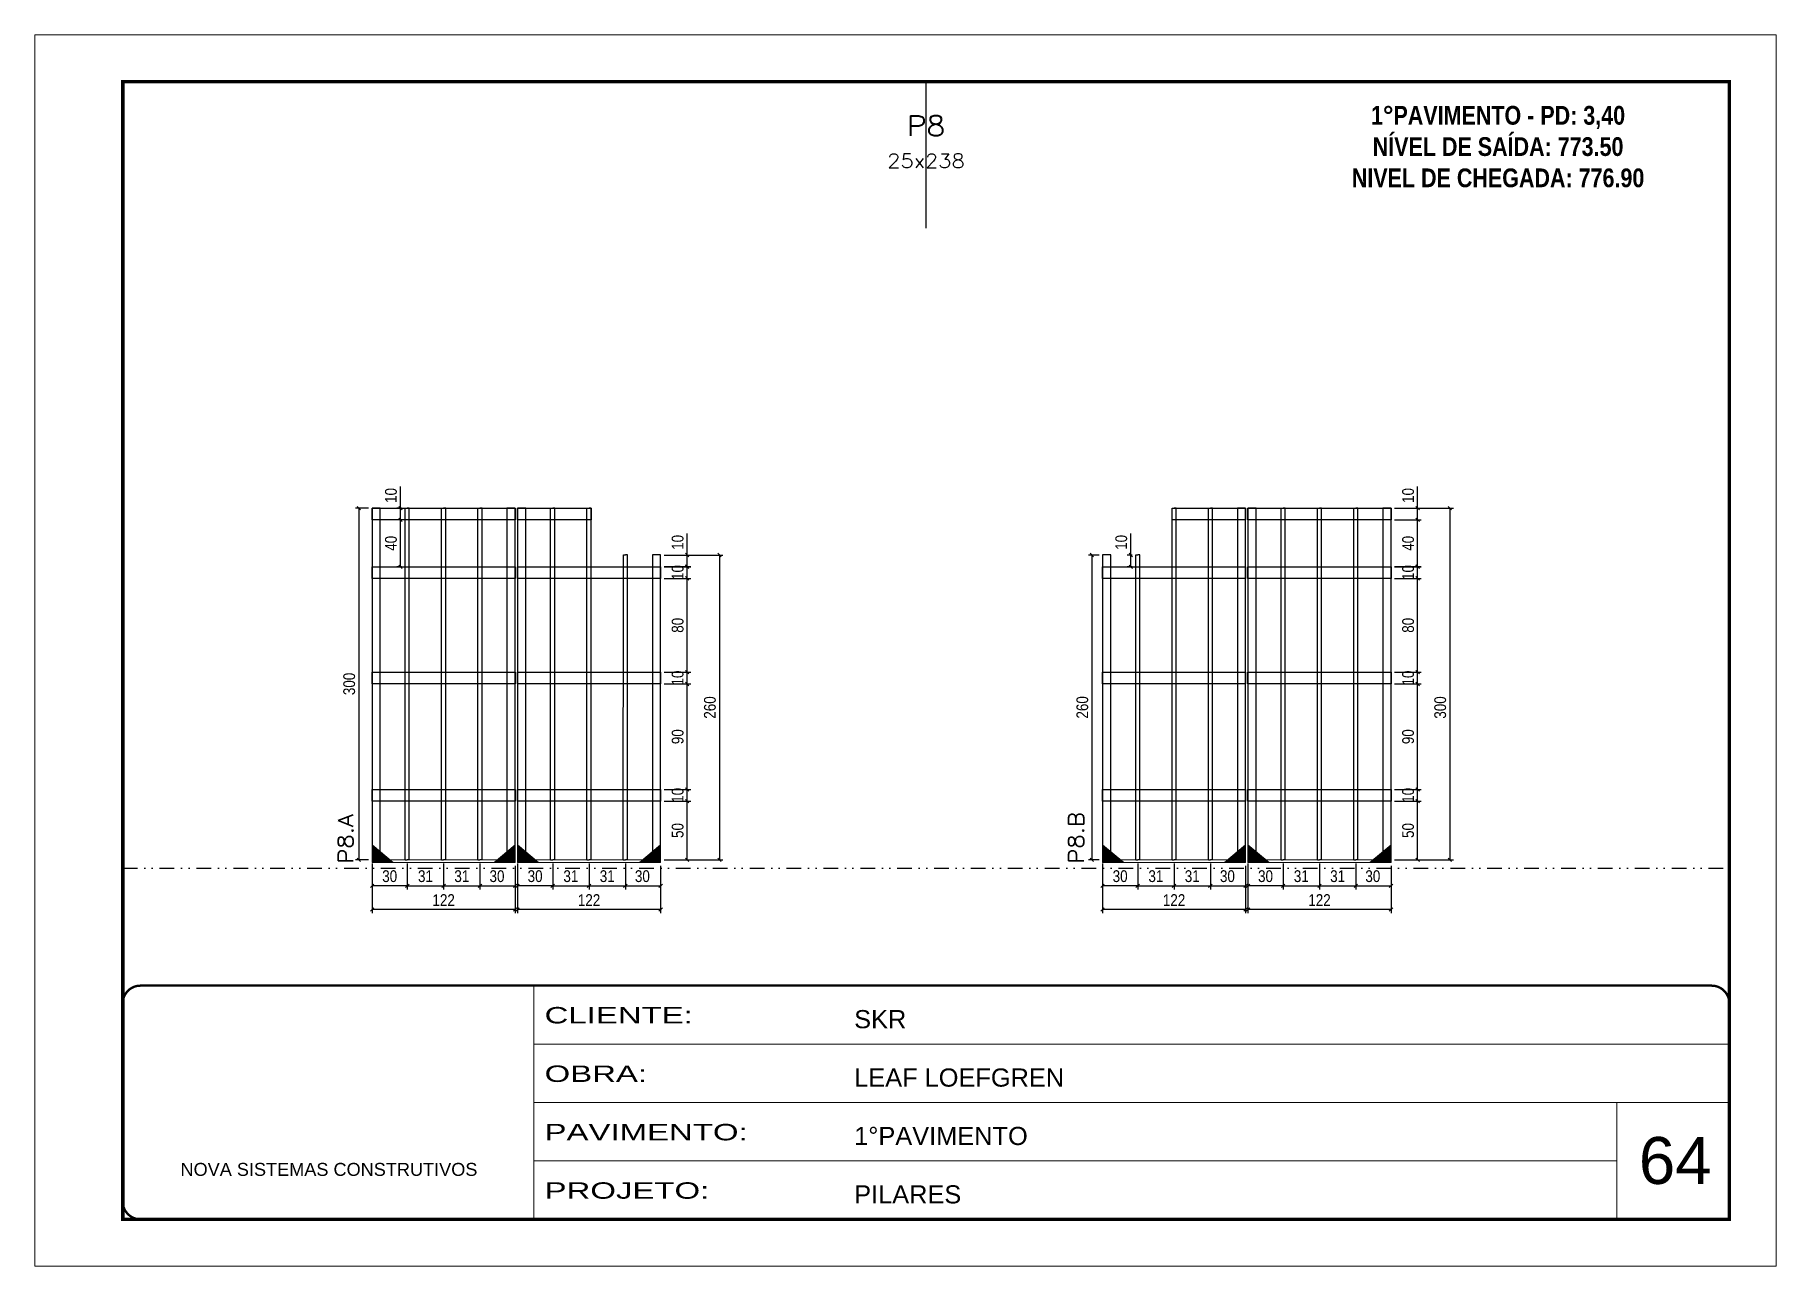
# Model space of a CAD drawing. Extents: x 14400 to 27878, y -21631 to 6985.
# Drawn here: x 19168 to 20653, y -11294 to -10244 of the extents above; entities that cross this region are included whole.
import ezdxf
from ezdxf.enums import TextEntityAlignment as Align

# ---------------------------------------------------------------- set-up
doc = ezdxf.new("R2010")
doc.units = 0
for name, pattern in [('CONTINUO', [0]), ('DASHED', [0.75, 0.5, -0.25]), ('DIVIDE2', [0.625, 0.25, -0.125, 0, -0.125, 0, -0.125]), ('HIDDEN', [0.375, 0.25, -0.125])]:
    doc.linetypes.add(name, pattern=pattern)
for name, color, linetype, lineweight in [('CARIMBO', 255, 'Continuous', 9), ('Folhas', 255, 'Continuous', 9), ('Madeira', 126, 'Continuous', 18), ('Sarr 2.2x7', 40, 'Continuous', 9), ('SARRAFO DE PRESSAO', 251, 'DASHED', 9), ('Texto Seção', 7, 'Continuous', 15)]:
    doc.layers.add(name, color=color, linetype=linetype, lineweight=lineweight)
for name, color, linetype in [('COTA', 241, 'Continuous'), ('NOMENCLATURA', 7, 'Continuous'), ('Nível', 160, 'Continuous'), ('SARR_2.2x10', 60, 'Continuous'), ('SARR_3.5x7', 81, 'Continuous'), ('SARR_7x7', 40, 'Continuous'), ('Texto de Titulo', 7, 'Continuous'), ('Texto Qtd Sarr', 242, 'Continuous')]:
    doc.layers.add(name, color=color, linetype=linetype)
doc.styles.add('ARIAL', font='arial.ttf')
doc.styles.add('COTA TECNICA', font='techl___.ttf', dxfattribs={"height": 10})
doc.styles.add('REGUA-120', font='ROMANS.shx', dxfattribs={"height": 15})
doc.styles.add('ROMANC', font='techb___.ttf', dxfattribs={"height": 2.5})
doc.styles.add('ROMANS', font='romans.shx')
doc.styles.add('Tecnologia', font='')
doc.styles.get('Tecnologia').set_extended_font_data('Forgotten Futurist')
doc.dimstyles.new('PAINEL', dxfattribs={"dimtxt": 10, "dimasz": 3, "dimexe": 3, "dimexo": 3, "dimgap": 3, "dimtad": 1, "dimdec": 1, "dimzin": 12, "dimdsep": 46, "dimtxsty": 'COTA TECNICA', "dimblk1": 'OBLIQUE', "dimblk2": 'OBLIQUE', "dimsah": 1, "dimcen": 0.9, "dimclrd": 4, "dimclre": 4, "dimclrt": 240, "dimadec": 1, "dimazin": 3, "dimtfac": 1, "dimtdec": 1, "dimtmove": 0, "dimatfit": 3, "dimfxl": 1, "dimtolj": 1, "dimtzin": 12, "dimarcsym": 0})

msp = doc.modelspace()

# ---------------------------------------------------------------- texts
at = {"layer": 'CARIMBO', "style": 'ARIAL'}
msp.add_text('64', height=40, dxfattribs=at).set_placement((20536.33, -11223.76))
at = {"layer": 'NOMENCLATURA', "color": 2, "insert": (20416.31, -10277.84), "char_height": 16, "attachment_point": 2, "style": 'ROMANC'}
msp.add_mtext_dynamic_manual_height_columns('\\P1°PAVIMENTO - PD: 3,40\\PNÍVEL DE SAÍDA: 773.50\\PNIVEL DE CHEGADA: 776.90', width=432.3511, gutter_width=1, heights=[0], dxfattribs=at)
at = {"layer": 'Texto Seção', "style": 'REGUA-120', "width": 1.1}
for s, p in [('P8.A', (19440.08, -10950.73)), ('P8.B', (20063.02, -10950.73))]:
    msp.add_text(s, height=13, rotation=90, dxfattribs=at).set_placement(p)

# ---------------------------------------------------------------- blocks, each defined once
blk = doc.blocks.new('9999999999')
at = {"color": 30, "linetype": 'CONTINUO'}
for p, q in [((98564.6, 34230.2), (98564.6, 34429.4)), ((98564.6, 34379.6), (99584, 34379.6)), ((98564.6, 34329.8), (99488, 34329.8)), ((99584, 34329.8), (99488, 34329.8)), ((99488, 34329.8), (99488, 34230.2)), ((98564.6, 34280), (99488, 34280))]:
    blk.add_line(p, q, dxfattribs=at)
at = {"color": 30, "linetype": 'CONTINUO', "const_width": 2}
blk.add_lwpolyline([(99584, 34230.2), (99584, 34414.4, 0.414214), (99569, 34429.4), (98229, 34429.4, 0.414214), (98214, 34414.4), (98214, 34245.2, 0.414214), (98229, 34230.2), (99584, 34230.2)], format="xyb", dxfattribs=at)
at = {"layer": 'Folhas'}
blk.add_lwpolyline([(98139, 34190.2), (99624, 34190.2), (99624, 35240.2), (98139, 35240.2)], close=True, dxfattribs=at)
at = {"layer": 'Folhas', "color": 30, "const_width": 3}
blk.add_lwpolyline([(98214, 34230.2), (99584, 34230.2), (99584, 35200.2), (98214, 35200.2)], close=True, dxfattribs=at)
at = {"color": 7, "linetype": 'Continuous', "ltscale": 5, "style": 'ARIAL'}
for s, height, p in [('SKR', 15.48, (98837.7, 34393.1)), ('LEAF LOEFGREN', 15.483, (98837.7, 34343.3)), ('1°PAVIMENTO', 15.483, (98837.7, 34293.5)), ('NOVA SISTEMAS CONSTRUTIVOS', 11.059, (98263.2, 34267.2)), ('PILARES', 15.48, (98837.7, 34243.7))]:
    blk.add_text(s, height=height, dxfattribs=at).set_placement(p)
at = {"layer": 'Folhas', "color": 7, "style": 'Tecnologia', "width": 1.5}
for s, p in [('CLIENTE:', (98573.7, 34397.2)), ('OBRA:', (98573.7, 34347.3)), ('PAVIMENTO:', (98573.7, 34297.5)), ('PROJETO:', (98573.7, 34247.7))]:
    blk.add_text(s, height=14, dxfattribs=at).set_placement(p)
blk = doc.blocks.new('_Oblique')
at = {"color": 0, "linetype": 'ByBlock', "lineweight": -2}
blk.add_line((-0.5, -0.5), (0.5, 0.5), dxfattribs=at)
blk = doc.blocks.new('*D4916')
at = {"layer": 'COTA', "color": 4, "lineweight": -2, "transparency": 16777216}
for p, q in [((19580.1, -10965.6), (19580.1, -10992.8)), ((19702.1, -10965.6), (19702.1, -10992.8)), ((19702.1, -10989.8), (19580.1, -10989.8))]:
    blk.add_line(p, q, dxfattribs=at)
at = {"layer": 'Defpoints', "color": 0, "transparency": 16777216}
for p in [(19580.1, -10962.6), (19702.1, -10962.6), (19580.1, -10989.8)]:
    blk.add_point(p, dxfattribs=at)
at = {"layer": 'COTA', "color": 4, "lineweight": -2, "transparency": 16777216, "xscale": 3, "yscale": 3, "zscale": 3, "rotation": 180}
blk.add_blockref('_Oblique', (19580.1, -10989.8), dxfattribs=at)
at = {"layer": 'COTA', "color": 4, "lineweight": -2, "transparency": 16777216, "xscale": 3, "yscale": 3, "zscale": 3}
blk.add_blockref('_Oblique', (19702.1, -10989.8), dxfattribs=at)
at = {"layer": 'COTA', "color": 240, "transparency": 16777216, "insert": (19641.1, -10981.7), "char_height": 10, "attachment_point": 5, "style": 'COTA TECNICA'}
blk.add_mtext('\\A1;122', dxfattribs=at)
blk = doc.blocks.new('*D4917')
at = {"layer": 'COTA', "color": 4, "lineweight": -2, "transparency": 16777216}
for p, q in [((19580.1, -10950.4), (19580.1, -10972.6)), ((19610.1, -10950.4), (19610.1, -10972.6)), ((19610.1, -10969.6), (19580.1, -10969.6))]:
    blk.add_line(p, q, dxfattribs=at)
at = {"layer": 'Defpoints', "color": 0, "transparency": 16777216}
for p in [(19580.1, -10947.4), (19610.1, -10947.4), (19580.1, -10969.6)]:
    blk.add_point(p, dxfattribs=at)
at = {"layer": 'COTA', "color": 4, "lineweight": -2, "transparency": 16777216, "xscale": 3, "yscale": 3, "zscale": 3, "rotation": 180}
blk.add_blockref('_Oblique', (19580.1, -10969.6), dxfattribs=at)
at = {"layer": 'COTA', "color": 4, "lineweight": -2, "transparency": 16777216, "xscale": 3, "yscale": 3, "zscale": 3}
blk.add_blockref('_Oblique', (19610.1, -10969.6), dxfattribs=at)
at = {"layer": 'COTA', "color": 240, "transparency": 16777216, "insert": (19595.1, -10961.4), "char_height": 10, "attachment_point": 5, "style": 'COTA TECNICA'}
blk.add_mtext('\\A1;30', dxfattribs=at)
blk = doc.blocks.new('*D4918')
at = {"layer": 'COTA', "color": 4, "lineweight": -2, "transparency": 16777216}
for p, q in [((19672.1, -10950.4), (19672.1, -10972.6)), ((19702.1, -10952.6), (19702.1, -10972.6)), ((19672.1, -10969.6), (19702.1, -10969.6))]:
    blk.add_line(p, q, dxfattribs=at)
at = {"layer": 'Defpoints', "color": 0, "transparency": 16777216}
for p in [(19672.1, -10947.4), (19702.1, -10949.6), (19702.1, -10969.6)]:
    blk.add_point(p, dxfattribs=at)
at = {"layer": 'COTA', "color": 4, "lineweight": -2, "transparency": 16777216, "xscale": 3, "yscale": 3, "zscale": 3, "rotation": 180}
blk.add_blockref('_Oblique', (19672.1, -10969.6), dxfattribs=at)
at = {"layer": 'COTA', "color": 4, "lineweight": -2, "transparency": 16777216, "xscale": 3, "yscale": 3, "zscale": 3}
blk.add_blockref('_Oblique', (19702.1, -10969.6), dxfattribs=at)
at = {"layer": 'COTA', "color": 240, "transparency": 16777216, "insert": (19686.6, -10961.4), "char_height": 10, "attachment_point": 5, "style": 'COTA TECNICA'}
blk.add_mtext('\\A1;30', dxfattribs=at)
blk = doc.blocks.new('*D4919')
at = {"layer": 'COTA', "color": 4, "lineweight": -2, "transparency": 16777216}
for p, q in [((19610.1, -10950.4), (19610.1, -10972.6)), ((19641.1, -10950.4), (19641.1, -10972.6)), ((19610.1, -10969.6), (19641.1, -10969.6))]:
    blk.add_line(p, q, dxfattribs=at)
at = {"layer": 'Defpoints', "color": 0, "transparency": 16777216}
for p in [(19610.1, -10947.4), (19641.1, -10947.4), (19641.1, -10969.6)]:
    blk.add_point(p, dxfattribs=at)
at = {"layer": 'COTA', "color": 4, "lineweight": -2, "transparency": 16777216, "xscale": 3, "yscale": 3, "zscale": 3, "rotation": 180}
blk.add_blockref('_Oblique', (19610.1, -10969.6), dxfattribs=at)
at = {"layer": 'COTA', "color": 4, "lineweight": -2, "transparency": 16777216, "xscale": 3, "yscale": 3, "zscale": 3}
blk.add_blockref('_Oblique', (19641.1, -10969.6), dxfattribs=at)
at = {"layer": 'COTA', "color": 240, "transparency": 16777216, "insert": (19625.6, -10961.4), "char_height": 10, "attachment_point": 5, "style": 'COTA TECNICA'}
blk.add_mtext('\\A1;31', dxfattribs=at)
blk = doc.blocks.new('*D4920')
at = {"layer": 'COTA', "color": 4, "lineweight": -2, "transparency": 16777216}
for p, q in [((19705.1, -10897.4), (19727.8, -10897.4)), ((19724.8, -10947.4), (19724.8, -10897.4)), ((19705.1, -10947.4), (19727.8, -10947.4))]:
    blk.add_line(p, q, dxfattribs=at)
at = {"layer": 'Defpoints', "color": 0, "transparency": 16777216}
for p in [(19702.1, -10897.4), (19724.8, -10897.4), (19702.1, -10947.4)]:
    blk.add_point(p, dxfattribs=at)
at = {"layer": 'COTA', "color": 4, "lineweight": -2, "transparency": 16777216, "xscale": 3, "yscale": 3, "zscale": 3}
for p, rotation in [((19724.8, -10897.4), 90), ((19724.8, -10947.4), 270)]:
    blk.add_blockref('_Oblique', p, dxfattribs=dict(at, rotation=rotation))
at = {"layer": 'COTA', "color": 240, "transparency": 16777216, "insert": (19716.7, -10922.4), "char_height": 10, "attachment_point": 5, "rotation": 90, "style": 'COTA TECNICA'}
blk.add_mtext('\\A1;50', dxfattribs=at)
blk = doc.blocks.new('*D4921')
at = {"layer": 'COTA', "color": 4, "lineweight": -2, "transparency": 16777216}
for p, q in [((19641.1, -10950.4), (19641.1, -10972.6)), ((19672.1, -10950.4), (19672.1, -10972.6)), ((19641.1, -10969.6), (19672.1, -10969.6))]:
    blk.add_line(p, q, dxfattribs=at)
at = {"layer": 'Defpoints', "color": 0, "transparency": 16777216}
for p in [(19641.1, -10947.4), (19672.1, -10947.4), (19672.1, -10969.6)]:
    blk.add_point(p, dxfattribs=at)
at = {"layer": 'COTA', "color": 4, "lineweight": -2, "transparency": 16777216, "xscale": 3, "yscale": 3, "zscale": 3, "rotation": 180}
blk.add_blockref('_Oblique', (19641.1, -10969.6), dxfattribs=at)
at = {"layer": 'COTA', "color": 4, "lineweight": -2, "transparency": 16777216, "xscale": 3, "yscale": 3, "zscale": 3}
blk.add_blockref('_Oblique', (19672.1, -10969.6), dxfattribs=at)
at = {"layer": 'COTA', "color": 240, "transparency": 16777216, "insert": (19656.6, -10961.4), "char_height": 10, "attachment_point": 5, "style": 'COTA TECNICA'}
blk.add_mtext('\\A1;31', dxfattribs=at)
blk = doc.blocks.new('*D4922')
at = {"layer": 'COTA', "color": 4, "lineweight": -2, "transparency": 16777216}
for p, q in [((19705.1, -10887.4), (19727.8, -10887.4)), ((19705.1, -10897.4), (19727.8, -10897.4)), ((19724.8, -10897.4), (19724.8, -10887.4))]:
    blk.add_line(p, q, dxfattribs=at)
at = {"layer": 'Defpoints', "color": 0, "transparency": 16777216}
for p in [(19702.1, -10887.4), (19702.1, -10897.4), (19724.8, -10887.4)]:
    blk.add_point(p, dxfattribs=at)
at = {"layer": 'COTA', "color": 4, "lineweight": -2, "transparency": 16777216, "xscale": 3, "yscale": 3, "zscale": 3}
for p, rotation in [((19724.8, -10887.4), 90), ((19724.8, -10897.4), 270)]:
    blk.add_blockref('_Oblique', p, dxfattribs=dict(at, rotation=rotation))
at = {"layer": 'COTA', "color": 240, "transparency": 16777216, "insert": (19716.7, -10892.4), "char_height": 10, "attachment_point": 5, "rotation": 90, "style": 'COTA TECNICA'}
blk.add_mtext('\\A1;10', dxfattribs=at)
blk = doc.blocks.new('*D4923')
at = {"layer": 'COTA', "color": 4, "lineweight": -2, "transparency": 16777216}
for p, q in [((19705.1, -10797.4), (19727.8, -10797.4)), ((19724.8, -10887.4), (19724.8, -10797.4)), ((19705.1, -10887.4), (19727.8, -10887.4))]:
    blk.add_line(p, q, dxfattribs=at)
at = {"layer": 'Defpoints', "color": 0, "transparency": 16777216}
for p in [(19702.1, -10797.4), (19724.8, -10797.4), (19702.1, -10887.4)]:
    blk.add_point(p, dxfattribs=at)
at = {"layer": 'COTA', "color": 4, "lineweight": -2, "transparency": 16777216, "xscale": 3, "yscale": 3, "zscale": 3}
for p, rotation in [((19724.8, -10797.4), 90), ((19724.8, -10887.4), 270)]:
    blk.add_blockref('_Oblique', p, dxfattribs=dict(at, rotation=rotation))
at = {"layer": 'COTA', "color": 240, "transparency": 16777216, "insert": (19716.7, -10842.4), "char_height": 10, "attachment_point": 5, "rotation": 90, "style": 'COTA TECNICA'}
blk.add_mtext('\\A1;90', dxfattribs=at)
blk = doc.blocks.new('*D4924')
at = {"layer": 'COTA', "color": 4, "lineweight": -2, "transparency": 16777216}
for p, q in [((19705.1, -10787.4), (19727.8, -10787.4)), ((19724.8, -10797.4), (19724.8, -10787.4)), ((19705.1, -10797.4), (19727.8, -10797.4))]:
    blk.add_line(p, q, dxfattribs=at)
at = {"layer": 'Defpoints', "color": 0, "transparency": 16777216}
for p in [(19702.1, -10787.4), (19724.8, -10787.4), (19702.1, -10797.4)]:
    blk.add_point(p, dxfattribs=at)
at = {"layer": 'COTA', "color": 4, "lineweight": -2, "transparency": 16777216, "xscale": 3, "yscale": 3, "zscale": 3}
for p, rotation in [((19724.8, -10787.4), 90), ((19724.8, -10797.4), 270)]:
    blk.add_blockref('_Oblique', p, dxfattribs=dict(at, rotation=rotation))
at = {"layer": 'COTA', "color": 240, "transparency": 16777216, "insert": (19716.7, -10792.4), "char_height": 10, "attachment_point": 5, "rotation": 90, "style": 'COTA TECNICA'}
blk.add_mtext('\\A1;10', dxfattribs=at)
blk = doc.blocks.new('*D4925')
at = {"layer": 'COTA', "color": 4, "lineweight": -2, "transparency": 16777216}
for p, q in [((19705.1, -10707.4), (19727.8, -10707.4)), ((19724.8, -10787.4), (19724.8, -10707.4)), ((19705.1, -10787.4), (19727.8, -10787.4))]:
    blk.add_line(p, q, dxfattribs=at)
at = {"layer": 'Defpoints', "color": 0, "transparency": 16777216}
for p in [(19702.1, -10707.4), (19724.8, -10707.4), (19702.1, -10787.4)]:
    blk.add_point(p, dxfattribs=at)
at = {"layer": 'COTA', "color": 4, "lineweight": -2, "transparency": 16777216, "xscale": 3, "yscale": 3, "zscale": 3}
for p, rotation in [((19724.8, -10707.4), 90), ((19724.8, -10787.4), 270)]:
    blk.add_blockref('_Oblique', p, dxfattribs=dict(at, rotation=rotation))
at = {"layer": 'COTA', "color": 240, "transparency": 16777216, "insert": (19716.7, -10747.4), "char_height": 10, "attachment_point": 5, "rotation": 90, "style": 'COTA TECNICA'}
blk.add_mtext('\\A1;80', dxfattribs=at)
blk = doc.blocks.new('*D4926')
at = {"layer": 'COTA', "color": 4, "lineweight": -2, "transparency": 16777216}
for p, q in [((19705.1, -10697.4), (19727.8, -10697.4)), ((19724.8, -10707.4), (19724.8, -10697.4)), ((19705.1, -10707.4), (19727.8, -10707.4))]:
    blk.add_line(p, q, dxfattribs=at)
at = {"layer": 'Defpoints', "color": 0, "transparency": 16777216}
for p in [(19702.1, -10697.4), (19724.8, -10697.4), (19702.1, -10707.4)]:
    blk.add_point(p, dxfattribs=at)
at = {"layer": 'COTA', "color": 4, "lineweight": -2, "transparency": 16777216, "xscale": 3, "yscale": 3, "zscale": 3}
for p, rotation in [((19724.8, -10697.4), 90), ((19724.8, -10707.4), 270)]:
    blk.add_blockref('_Oblique', p, dxfattribs=dict(at, rotation=rotation))
at = {"layer": 'COTA', "color": 240, "transparency": 16777216, "insert": (19716.7, -10702.4), "char_height": 10, "attachment_point": 5, "rotation": 90, "style": 'COTA TECNICA'}
blk.add_mtext('\\A1;10', dxfattribs=at)
blk = doc.blocks.new('*D4927')
at = {"layer": 'COTA', "color": 4, "lineweight": -2, "transparency": 16777216}
for p, q in [((19705.1, -10687.5), (19755.3, -10687.5)), ((19752.3, -10687.5), (19752.3, -10947.4)), ((19705.1, -10947.4), (19755.3, -10947.4))]:
    blk.add_line(p, q, dxfattribs=at)
at = {"layer": 'Defpoints', "color": 0, "transparency": 16777216}
for p in [(19702.1, -10687.5), (19702.1, -10947.4), (19752.3, -10947.4)]:
    blk.add_point(p, dxfattribs=at)
at = {"layer": 'COTA', "color": 4, "lineweight": -2, "transparency": 16777216, "xscale": 3, "yscale": 3, "zscale": 3}
for p, rotation in [((19752.3, -10687.5), 90), ((19752.3, -10947.4), 270)]:
    blk.add_blockref('_Oblique', p, dxfattribs=dict(at, rotation=rotation))
at = {"layer": 'COTA', "color": 240, "transparency": 16777216, "insert": (19744.2, -10817.5), "char_height": 10, "attachment_point": 5, "rotation": 90, "style": 'COTA TECNICA'}
blk.add_mtext('\\A1;260', dxfattribs=at)
blk = doc.blocks.new('*D4928')
at = {"layer": 'COTA', "color": 4, "lineweight": -2, "transparency": 16777216}
for p, q in [((19456.1, -10965.6), (19456.1, -10992.8)), ((19578.1, -10965.6), (19578.1, -10992.8)), ((19578.1, -10989.8), (19456.1, -10989.8))]:
    blk.add_line(p, q, dxfattribs=at)
at = {"layer": 'Defpoints', "color": 0, "transparency": 16777216}
for p in [(19456.1, -10962.6), (19578.1, -10962.6), (19456.1, -10989.8)]:
    blk.add_point(p, dxfattribs=at)
at = {"layer": 'COTA', "color": 4, "lineweight": -2, "transparency": 16777216, "xscale": 3, "yscale": 3, "zscale": 3, "rotation": 180}
blk.add_blockref('_Oblique', (19456.1, -10989.8), dxfattribs=at)
at = {"layer": 'COTA', "color": 4, "lineweight": -2, "transparency": 16777216, "xscale": 3, "yscale": 3, "zscale": 3}
blk.add_blockref('_Oblique', (19578.1, -10989.8), dxfattribs=at)
at = {"layer": 'COTA', "color": 240, "transparency": 16777216, "insert": (19517.1, -10981.7), "char_height": 10, "attachment_point": 5, "style": 'COTA TECNICA'}
blk.add_mtext('\\A1;122', dxfattribs=at)
blk = doc.blocks.new('*D4929')
at = {"layer": 'COTA', "color": 4, "lineweight": -2, "transparency": 16777216}
for p, q in [((19456.1, -10950.4), (19456.1, -10972.6)), ((19486.1, -10950.4), (19486.1, -10972.6)), ((19486.1, -10969.6), (19456.1, -10969.6))]:
    blk.add_line(p, q, dxfattribs=at)
at = {"layer": 'Defpoints', "color": 0, "transparency": 16777216}
for p in [(19456.1, -10947.4), (19486.1, -10947.4), (19456.1, -10969.6)]:
    blk.add_point(p, dxfattribs=at)
at = {"layer": 'COTA', "color": 4, "lineweight": -2, "transparency": 16777216, "xscale": 3, "yscale": 3, "zscale": 3, "rotation": 180}
blk.add_blockref('_Oblique', (19456.1, -10969.6), dxfattribs=at)
at = {"layer": 'COTA', "color": 4, "lineweight": -2, "transparency": 16777216, "xscale": 3, "yscale": 3, "zscale": 3}
blk.add_blockref('_Oblique', (19486.1, -10969.6), dxfattribs=at)
at = {"layer": 'COTA', "color": 240, "transparency": 16777216, "insert": (19471.1, -10961.4), "char_height": 10, "attachment_point": 5, "style": 'COTA TECNICA'}
blk.add_mtext('\\A1;30', dxfattribs=at)
blk = doc.blocks.new('*D4930')
at = {"layer": 'COTA', "color": 4, "lineweight": -2, "transparency": 16777216}
for p, q in [((19548.1, -10950.4), (19548.1, -10972.6)), ((19578.1, -10952.6), (19578.1, -10972.6)), ((19548.1, -10969.6), (19578.1, -10969.6))]:
    blk.add_line(p, q, dxfattribs=at)
at = {"layer": 'Defpoints', "color": 0, "transparency": 16777216}
for p in [(19548.1, -10947.4), (19578.1, -10949.6), (19578.1, -10969.6)]:
    blk.add_point(p, dxfattribs=at)
at = {"layer": 'COTA', "color": 4, "lineweight": -2, "transparency": 16777216, "xscale": 3, "yscale": 3, "zscale": 3, "rotation": 180}
blk.add_blockref('_Oblique', (19548.1, -10969.6), dxfattribs=at)
at = {"layer": 'COTA', "color": 4, "lineweight": -2, "transparency": 16777216, "xscale": 3, "yscale": 3, "zscale": 3}
blk.add_blockref('_Oblique', (19578.1, -10969.6), dxfattribs=at)
at = {"layer": 'COTA', "color": 240, "transparency": 16777216, "insert": (19562.6, -10961.4), "char_height": 10, "attachment_point": 5, "style": 'COTA TECNICA'}
blk.add_mtext('\\A1;30', dxfattribs=at)
blk = doc.blocks.new('*D4931')
at = {"layer": 'COTA', "color": 4, "lineweight": -2, "transparency": 16777216}
for p, q in [((19486.1, -10950.4), (19486.1, -10972.6)), ((19517.1, -10950.4), (19517.1, -10972.6)), ((19486.1, -10969.6), (19517.1, -10969.6))]:
    blk.add_line(p, q, dxfattribs=at)
at = {"layer": 'Defpoints', "color": 0, "transparency": 16777216}
for p in [(19486.1, -10947.4), (19517.1, -10947.4), (19517.1, -10969.6)]:
    blk.add_point(p, dxfattribs=at)
at = {"layer": 'COTA', "color": 4, "lineweight": -2, "transparency": 16777216, "xscale": 3, "yscale": 3, "zscale": 3, "rotation": 180}
blk.add_blockref('_Oblique', (19486.1, -10969.6), dxfattribs=at)
at = {"layer": 'COTA', "color": 4, "lineweight": -2, "transparency": 16777216, "xscale": 3, "yscale": 3, "zscale": 3}
blk.add_blockref('_Oblique', (19517.1, -10969.6), dxfattribs=at)
at = {"layer": 'COTA', "color": 240, "transparency": 16777216, "insert": (19501.6, -10961.4), "char_height": 10, "attachment_point": 5, "style": 'COTA TECNICA'}
blk.add_mtext('\\A1;31', dxfattribs=at)
blk = doc.blocks.new('*D4932')
at = {"layer": 'COTA', "color": 4, "lineweight": -2, "transparency": 16777216}
for p, q in [((19517.1, -10950.4), (19517.1, -10972.6)), ((19548.1, -10950.4), (19548.1, -10972.6)), ((19517.1, -10969.6), (19548.1, -10969.6))]:
    blk.add_line(p, q, dxfattribs=at)
at = {"layer": 'Defpoints', "color": 0, "transparency": 16777216}
for p in [(19517.1, -10947.4), (19548.1, -10947.4), (19548.1, -10969.6)]:
    blk.add_point(p, dxfattribs=at)
at = {"layer": 'COTA', "color": 4, "lineweight": -2, "transparency": 16777216, "xscale": 3, "yscale": 3, "zscale": 3, "rotation": 180}
blk.add_blockref('_Oblique', (19517.1, -10969.6), dxfattribs=at)
at = {"layer": 'COTA', "color": 4, "lineweight": -2, "transparency": 16777216, "xscale": 3, "yscale": 3, "zscale": 3}
blk.add_blockref('_Oblique', (19548.1, -10969.6), dxfattribs=at)
at = {"layer": 'COTA', "color": 240, "transparency": 16777216, "insert": (19532.6, -10961.4), "char_height": 10, "attachment_point": 5, "style": 'COTA TECNICA'}
blk.add_mtext('\\A1;31', dxfattribs=at)
blk = doc.blocks.new('*D4933')
at = {"layer": 'COTA', "color": 4, "lineweight": -2, "transparency": 16777216}
for p, q in [((19724.8, -10687.5), (19724.8, -10669)), ((19705.1, -10687.5), (19727.8, -10687.5)), ((19724.8, -10697.5), (19724.8, -10687.5)), ((19705.1, -10697.5), (19727.8, -10697.5))]:
    blk.add_line(p, q, dxfattribs=at)
at = {"layer": 'Defpoints', "color": 0, "transparency": 16777216}
for p in [(19702.1, -10687.5), (19724.8, -10687.5), (19702.1, -10697.5)]:
    blk.add_point(p, dxfattribs=at)
at = {"layer": 'COTA', "color": 4, "lineweight": -2, "transparency": 16777216, "xscale": 3, "yscale": 3, "zscale": 3}
for p, rotation in [((19724.8, -10687.5), 90), ((19724.8, -10697.5), 270)]:
    blk.add_blockref('_Oblique', p, dxfattribs=dict(at, rotation=rotation))
at = {"layer": 'COTA', "color": 240, "transparency": 16777216, "insert": (19716.7, -10676.7), "char_height": 10, "attachment_point": 5, "rotation": 90, "style": 'COTA TECNICA'}
blk.add_mtext('\\A1;10', dxfattribs=at)
blk = doc.blocks.new('*D4934')
at = {"layer": 'COTA', "color": 4, "lineweight": -2, "transparency": 16777216}
for p, q in [((20203, -10965.6), (20203, -10992.8)), ((20325, -10965.6), (20325, -10992.8)), ((20325, -10989.8), (20203, -10989.8))]:
    blk.add_line(p, q, dxfattribs=at)
at = {"layer": 'Defpoints', "color": 0, "transparency": 16777216}
for p in [(20203, -10962.6), (20325, -10962.6), (20203, -10989.8)]:
    blk.add_point(p, dxfattribs=at)
at = {"layer": 'COTA', "color": 4, "lineweight": -2, "transparency": 16777216, "xscale": 3, "yscale": 3, "zscale": 3, "rotation": 180}
blk.add_blockref('_Oblique', (20203, -10989.8), dxfattribs=at)
at = {"layer": 'COTA', "color": 4, "lineweight": -2, "transparency": 16777216, "xscale": 3, "yscale": 3, "zscale": 3}
blk.add_blockref('_Oblique', (20325, -10989.8), dxfattribs=at)
at = {"layer": 'COTA', "color": 240, "transparency": 16777216, "insert": (20264, -10981.7), "char_height": 10, "attachment_point": 5, "style": 'COTA TECNICA'}
blk.add_mtext('\\A1;122', dxfattribs=at)
blk = doc.blocks.new('*D4935')
at = {"layer": 'COTA', "color": 4, "lineweight": -2, "transparency": 16777216}
for p, q in [((20203, -10950.4), (20203, -10972.6)), ((20233, -10950.4), (20233, -10972.6)), ((20233, -10969.6), (20203, -10969.6))]:
    blk.add_line(p, q, dxfattribs=at)
at = {"layer": 'Defpoints', "color": 0, "transparency": 16777216}
for p in [(20203, -10947.4), (20233, -10947.4), (20203, -10969.6)]:
    blk.add_point(p, dxfattribs=at)
at = {"layer": 'COTA', "color": 4, "lineweight": -2, "transparency": 16777216, "xscale": 3, "yscale": 3, "zscale": 3, "rotation": 180}
blk.add_blockref('_Oblique', (20203, -10969.6), dxfattribs=at)
at = {"layer": 'COTA', "color": 4, "lineweight": -2, "transparency": 16777216, "xscale": 3, "yscale": 3, "zscale": 3}
blk.add_blockref('_Oblique', (20233, -10969.6), dxfattribs=at)
at = {"layer": 'COTA', "color": 240, "transparency": 16777216, "insert": (20218, -10961.4), "char_height": 10, "attachment_point": 5, "style": 'COTA TECNICA'}
blk.add_mtext('\\A1;30', dxfattribs=at)
blk = doc.blocks.new('*D4936')
at = {"layer": 'COTA', "color": 4, "lineweight": -2, "transparency": 16777216}
for p, q in [((20295, -10950.4), (20295, -10972.6)), ((20325, -10952.6), (20325, -10972.6)), ((20295, -10969.6), (20325, -10969.6))]:
    blk.add_line(p, q, dxfattribs=at)
at = {"layer": 'Defpoints', "color": 0, "transparency": 16777216}
for p in [(20295, -10947.4), (20325, -10949.6), (20325, -10969.6)]:
    blk.add_point(p, dxfattribs=at)
at = {"layer": 'COTA', "color": 4, "lineweight": -2, "transparency": 16777216, "xscale": 3, "yscale": 3, "zscale": 3, "rotation": 180}
blk.add_blockref('_Oblique', (20295, -10969.6), dxfattribs=at)
at = {"layer": 'COTA', "color": 4, "lineweight": -2, "transparency": 16777216, "xscale": 3, "yscale": 3, "zscale": 3}
blk.add_blockref('_Oblique', (20325, -10969.6), dxfattribs=at)
at = {"layer": 'COTA', "color": 240, "transparency": 16777216, "insert": (20309.5, -10961.4), "char_height": 10, "attachment_point": 5, "style": 'COTA TECNICA'}
blk.add_mtext('\\A1;30', dxfattribs=at)
blk = doc.blocks.new('*D4937')
at = {"layer": 'COTA', "color": 4, "lineweight": -2, "transparency": 16777216}
for p, q in [((20233, -10950.4), (20233, -10972.6)), ((20264, -10950.4), (20264, -10972.6)), ((20233, -10969.6), (20264, -10969.6))]:
    blk.add_line(p, q, dxfattribs=at)
at = {"layer": 'Defpoints', "color": 0, "transparency": 16777216}
for p in [(20233, -10947.4), (20264, -10947.4), (20264, -10969.6)]:
    blk.add_point(p, dxfattribs=at)
at = {"layer": 'COTA', "color": 4, "lineweight": -2, "transparency": 16777216, "xscale": 3, "yscale": 3, "zscale": 3, "rotation": 180}
blk.add_blockref('_Oblique', (20233, -10969.6), dxfattribs=at)
at = {"layer": 'COTA', "color": 4, "lineweight": -2, "transparency": 16777216, "xscale": 3, "yscale": 3, "zscale": 3}
blk.add_blockref('_Oblique', (20264, -10969.6), dxfattribs=at)
at = {"layer": 'COTA', "color": 240, "transparency": 16777216, "insert": (20248.5, -10961.4), "char_height": 10, "attachment_point": 5, "style": 'COTA TECNICA'}
blk.add_mtext('\\A1;31', dxfattribs=at)
blk = doc.blocks.new('*D4938')
at = {"layer": 'COTA', "color": 4, "lineweight": -2, "transparency": 16777216}
for p, q in [((20328, -10897.4), (20350.7, -10897.4)), ((20347.7, -10947.4), (20347.7, -10897.4)), ((20328, -10947.4), (20350.7, -10947.4))]:
    blk.add_line(p, q, dxfattribs=at)
at = {"layer": 'Defpoints', "color": 0, "transparency": 16777216}
for p in [(20325, -10897.4), (20347.7, -10897.4), (20325, -10947.4)]:
    blk.add_point(p, dxfattribs=at)
at = {"layer": 'COTA', "color": 4, "lineweight": -2, "transparency": 16777216, "xscale": 3, "yscale": 3, "zscale": 3}
for p, rotation in [((20347.7, -10897.4), 90), ((20347.7, -10947.4), 270)]:
    blk.add_blockref('_Oblique', p, dxfattribs=dict(at, rotation=rotation))
at = {"layer": 'COTA', "color": 240, "transparency": 16777216, "insert": (20339.6, -10922.4), "char_height": 10, "attachment_point": 5, "rotation": 90, "style": 'COTA TECNICA'}
blk.add_mtext('\\A1;50', dxfattribs=at)
blk = doc.blocks.new('*D4939')
at = {"layer": 'COTA', "color": 4, "lineweight": -2, "transparency": 16777216}
for p, q in [((20264, -10950.4), (20264, -10972.6)), ((20295, -10950.4), (20295, -10972.6)), ((20264, -10969.6), (20295, -10969.6))]:
    blk.add_line(p, q, dxfattribs=at)
at = {"layer": 'Defpoints', "color": 0, "transparency": 16777216}
for p in [(20264, -10947.4), (20295, -10947.4), (20295, -10969.6)]:
    blk.add_point(p, dxfattribs=at)
at = {"layer": 'COTA', "color": 4, "lineweight": -2, "transparency": 16777216, "xscale": 3, "yscale": 3, "zscale": 3, "rotation": 180}
blk.add_blockref('_Oblique', (20264, -10969.6), dxfattribs=at)
at = {"layer": 'COTA', "color": 4, "lineweight": -2, "transparency": 16777216, "xscale": 3, "yscale": 3, "zscale": 3}
blk.add_blockref('_Oblique', (20295, -10969.6), dxfattribs=at)
at = {"layer": 'COTA', "color": 240, "transparency": 16777216, "insert": (20279.5, -10961.4), "char_height": 10, "attachment_point": 5, "style": 'COTA TECNICA'}
blk.add_mtext('\\A1;31', dxfattribs=at)
blk = doc.blocks.new('*D4940')
at = {"layer": 'COTA', "color": 4, "lineweight": -2, "transparency": 16777216}
for p, q in [((20328, -10887.4), (20350.7, -10887.4)), ((20328, -10897.4), (20350.7, -10897.4)), ((20347.7, -10897.4), (20347.7, -10887.4))]:
    blk.add_line(p, q, dxfattribs=at)
at = {"layer": 'Defpoints', "color": 0, "transparency": 16777216}
for p in [(20325, -10887.4), (20325, -10897.4), (20347.7, -10887.4)]:
    blk.add_point(p, dxfattribs=at)
at = {"layer": 'COTA', "color": 4, "lineweight": -2, "transparency": 16777216, "xscale": 3, "yscale": 3, "zscale": 3}
for p, rotation in [((20347.7, -10887.4), 90), ((20347.7, -10897.4), 270)]:
    blk.add_blockref('_Oblique', p, dxfattribs=dict(at, rotation=rotation))
at = {"layer": 'COTA', "color": 240, "transparency": 16777216, "insert": (20339.6, -10892.4), "char_height": 10, "attachment_point": 5, "rotation": 90, "style": 'COTA TECNICA'}
blk.add_mtext('\\A1;10', dxfattribs=at)
blk = doc.blocks.new('*D4941')
at = {"layer": 'COTA', "color": 4, "lineweight": -2, "transparency": 16777216}
for p, q in [((20328, -10797.4), (20350.7, -10797.4)), ((20347.7, -10887.4), (20347.7, -10797.4)), ((20328, -10887.4), (20350.7, -10887.4))]:
    blk.add_line(p, q, dxfattribs=at)
at = {"layer": 'Defpoints', "color": 0, "transparency": 16777216}
for p in [(20325, -10797.4), (20347.7, -10797.4), (20325, -10887.4)]:
    blk.add_point(p, dxfattribs=at)
at = {"layer": 'COTA', "color": 4, "lineweight": -2, "transparency": 16777216, "xscale": 3, "yscale": 3, "zscale": 3}
for p, rotation in [((20347.7, -10797.4), 90), ((20347.7, -10887.4), 270)]:
    blk.add_blockref('_Oblique', p, dxfattribs=dict(at, rotation=rotation))
at = {"layer": 'COTA', "color": 240, "transparency": 16777216, "insert": (20339.6, -10842.4), "char_height": 10, "attachment_point": 5, "rotation": 90, "style": 'COTA TECNICA'}
blk.add_mtext('\\A1;90', dxfattribs=at)
blk = doc.blocks.new('*D4942')
at = {"layer": 'COTA', "color": 4, "lineweight": -2, "transparency": 16777216}
for p, q in [((20328, -10787.4), (20350.7, -10787.4)), ((20347.7, -10797.4), (20347.7, -10787.4)), ((20328, -10797.4), (20350.7, -10797.4))]:
    blk.add_line(p, q, dxfattribs=at)
at = {"layer": 'Defpoints', "color": 0, "transparency": 16777216}
for p in [(20325, -10787.4), (20347.7, -10787.4), (20325, -10797.4)]:
    blk.add_point(p, dxfattribs=at)
at = {"layer": 'COTA', "color": 4, "lineweight": -2, "transparency": 16777216, "xscale": 3, "yscale": 3, "zscale": 3}
for p, rotation in [((20347.7, -10787.4), 90), ((20347.7, -10797.4), 270)]:
    blk.add_blockref('_Oblique', p, dxfattribs=dict(at, rotation=rotation))
at = {"layer": 'COTA', "color": 240, "transparency": 16777216, "insert": (20339.6, -10792.4), "char_height": 10, "attachment_point": 5, "rotation": 90, "style": 'COTA TECNICA'}
blk.add_mtext('\\A1;10', dxfattribs=at)
blk = doc.blocks.new('*D4943')
at = {"layer": 'COTA', "color": 4, "lineweight": -2, "transparency": 16777216}
for p, q in [((20328, -10707.4), (20350.7, -10707.4)), ((20347.7, -10787.4), (20347.7, -10707.4)), ((20328, -10787.4), (20350.7, -10787.4))]:
    blk.add_line(p, q, dxfattribs=at)
at = {"layer": 'Defpoints', "color": 0, "transparency": 16777216}
for p in [(20325, -10707.4), (20347.7, -10707.4), (20325, -10787.4)]:
    blk.add_point(p, dxfattribs=at)
at = {"layer": 'COTA', "color": 4, "lineweight": -2, "transparency": 16777216, "xscale": 3, "yscale": 3, "zscale": 3}
for p, rotation in [((20347.7, -10707.4), 90), ((20347.7, -10787.4), 270)]:
    blk.add_blockref('_Oblique', p, dxfattribs=dict(at, rotation=rotation))
at = {"layer": 'COTA', "color": 240, "transparency": 16777216, "insert": (20339.6, -10747.4), "char_height": 10, "attachment_point": 5, "rotation": 90, "style": 'COTA TECNICA'}
blk.add_mtext('\\A1;80', dxfattribs=at)
blk = doc.blocks.new('*D4944')
at = {"layer": 'COTA', "color": 4, "lineweight": -2, "transparency": 16777216}
for p, q in [((20328, -10697.4), (20350.7, -10697.4)), ((20347.7, -10707.4), (20347.7, -10697.4)), ((20328, -10707.4), (20350.7, -10707.4))]:
    blk.add_line(p, q, dxfattribs=at)
at = {"layer": 'Defpoints', "color": 0, "transparency": 16777216}
for p in [(20325, -10697.4), (20347.7, -10697.4), (20325, -10707.4)]:
    blk.add_point(p, dxfattribs=at)
at = {"layer": 'COTA', "color": 4, "lineweight": -2, "transparency": 16777216, "xscale": 3, "yscale": 3, "zscale": 3}
for p, rotation in [((20347.7, -10697.4), 90), ((20347.7, -10707.4), 270)]:
    blk.add_blockref('_Oblique', p, dxfattribs=dict(at, rotation=rotation))
at = {"layer": 'COTA', "color": 240, "transparency": 16777216, "insert": (20339.6, -10702.4), "char_height": 10, "attachment_point": 5, "rotation": 90, "style": 'COTA TECNICA'}
blk.add_mtext('\\A1;10', dxfattribs=at)
blk = doc.blocks.new('*D4945')
at = {"layer": 'COTA', "color": 4, "lineweight": -2, "transparency": 16777216}
for p, q in [((20328, -10647.5), (20378.2, -10647.5)), ((20375.2, -10647.5), (20375.2, -10947.4)), ((20328, -10947.4), (20378.2, -10947.4))]:
    blk.add_line(p, q, dxfattribs=at)
at = {"layer": 'Defpoints', "color": 0, "transparency": 16777216}
for p in [(20325, -10647.5), (20325, -10947.4), (20375.2, -10947.4)]:
    blk.add_point(p, dxfattribs=at)
at = {"layer": 'COTA', "color": 4, "lineweight": -2, "transparency": 16777216, "xscale": 3, "yscale": 3, "zscale": 3}
for p, rotation in [((20375.2, -10647.5), 90), ((20375.2, -10947.4), 270)]:
    blk.add_blockref('_Oblique', p, dxfattribs=dict(at, rotation=rotation))
at = {"layer": 'COTA', "color": 240, "transparency": 16777216, "insert": (20367, -10817.5), "char_height": 10, "attachment_point": 5, "rotation": 90, "style": 'COTA TECNICA'}
blk.add_mtext('\\A1;300', dxfattribs=at)
blk = doc.blocks.new('*D4946')
at = {"layer": 'COTA', "color": 4, "lineweight": -2, "transparency": 16777216}
for p, q in [((20079, -10965.6), (20079, -10992.8)), ((20201, -10965.6), (20201, -10992.8)), ((20201, -10989.8), (20079, -10989.8))]:
    blk.add_line(p, q, dxfattribs=at)
at = {"layer": 'Defpoints', "color": 0, "transparency": 16777216}
for p in [(20079, -10962.6), (20201, -10962.6), (20079, -10989.8)]:
    blk.add_point(p, dxfattribs=at)
at = {"layer": 'COTA', "color": 4, "lineweight": -2, "transparency": 16777216, "xscale": 3, "yscale": 3, "zscale": 3, "rotation": 180}
blk.add_blockref('_Oblique', (20079, -10989.8), dxfattribs=at)
at = {"layer": 'COTA', "color": 4, "lineweight": -2, "transparency": 16777216, "xscale": 3, "yscale": 3, "zscale": 3}
blk.add_blockref('_Oblique', (20201, -10989.8), dxfattribs=at)
at = {"layer": 'COTA', "color": 240, "transparency": 16777216, "insert": (20140, -10981.7), "char_height": 10, "attachment_point": 5, "style": 'COTA TECNICA'}
blk.add_mtext('\\A1;122', dxfattribs=at)
blk = doc.blocks.new('*D4947')
at = {"layer": 'COTA', "color": 4, "lineweight": -2, "transparency": 16777216}
for p, q in [((20079, -10950.4), (20079, -10972.6)), ((20109, -10950.4), (20109, -10972.6)), ((20109, -10969.6), (20079, -10969.6))]:
    blk.add_line(p, q, dxfattribs=at)
at = {"layer": 'Defpoints', "color": 0, "transparency": 16777216}
for p in [(20079, -10947.4), (20109, -10947.4), (20079, -10969.6)]:
    blk.add_point(p, dxfattribs=at)
at = {"layer": 'COTA', "color": 4, "lineweight": -2, "transparency": 16777216, "xscale": 3, "yscale": 3, "zscale": 3, "rotation": 180}
blk.add_blockref('_Oblique', (20079, -10969.6), dxfattribs=at)
at = {"layer": 'COTA', "color": 4, "lineweight": -2, "transparency": 16777216, "xscale": 3, "yscale": 3, "zscale": 3}
blk.add_blockref('_Oblique', (20109, -10969.6), dxfattribs=at)
at = {"layer": 'COTA', "color": 240, "transparency": 16777216, "insert": (20094, -10961.4), "char_height": 10, "attachment_point": 5, "style": 'COTA TECNICA'}
blk.add_mtext('\\A1;30', dxfattribs=at)
blk = doc.blocks.new('*D4948')
at = {"layer": 'COTA', "color": 4, "lineweight": -2, "transparency": 16777216}
for p, q in [((20171, -10950.4), (20171, -10972.6)), ((20201, -10952.6), (20201, -10972.6)), ((20171, -10969.6), (20201, -10969.6))]:
    blk.add_line(p, q, dxfattribs=at)
at = {"layer": 'Defpoints', "color": 0, "transparency": 16777216}
for p in [(20171, -10947.4), (20201, -10949.6), (20201, -10969.6)]:
    blk.add_point(p, dxfattribs=at)
at = {"layer": 'COTA', "color": 4, "lineweight": -2, "transparency": 16777216, "xscale": 3, "yscale": 3, "zscale": 3, "rotation": 180}
blk.add_blockref('_Oblique', (20171, -10969.6), dxfattribs=at)
at = {"layer": 'COTA', "color": 4, "lineweight": -2, "transparency": 16777216, "xscale": 3, "yscale": 3, "zscale": 3}
blk.add_blockref('_Oblique', (20201, -10969.6), dxfattribs=at)
at = {"layer": 'COTA', "color": 240, "transparency": 16777216, "insert": (20185.5, -10961.4), "char_height": 10, "attachment_point": 5, "style": 'COTA TECNICA'}
blk.add_mtext('\\A1;30', dxfattribs=at)
blk = doc.blocks.new('*D4949')
at = {"layer": 'COTA', "color": 4, "lineweight": -2, "transparency": 16777216}
for p, q in [((20109, -10950.4), (20109, -10972.6)), ((20140, -10950.4), (20140, -10972.6)), ((20109, -10969.6), (20140, -10969.6))]:
    blk.add_line(p, q, dxfattribs=at)
at = {"layer": 'Defpoints', "color": 0, "transparency": 16777216}
for p in [(20109, -10947.4), (20140, -10947.4), (20140, -10969.6)]:
    blk.add_point(p, dxfattribs=at)
at = {"layer": 'COTA', "color": 4, "lineweight": -2, "transparency": 16777216, "xscale": 3, "yscale": 3, "zscale": 3, "rotation": 180}
blk.add_blockref('_Oblique', (20109, -10969.6), dxfattribs=at)
at = {"layer": 'COTA', "color": 4, "lineweight": -2, "transparency": 16777216, "xscale": 3, "yscale": 3, "zscale": 3}
blk.add_blockref('_Oblique', (20140, -10969.6), dxfattribs=at)
at = {"layer": 'COTA', "color": 240, "transparency": 16777216, "insert": (20124.5, -10961.4), "char_height": 10, "attachment_point": 5, "style": 'COTA TECNICA'}
blk.add_mtext('\\A1;31', dxfattribs=at)
blk = doc.blocks.new('*D4950')
at = {"layer": 'COTA', "color": 4, "lineweight": -2, "transparency": 16777216}
for p, q in [((20140, -10950.4), (20140, -10972.6)), ((20171, -10950.4), (20171, -10972.6)), ((20140, -10969.6), (20171, -10969.6))]:
    blk.add_line(p, q, dxfattribs=at)
at = {"layer": 'Defpoints', "color": 0, "transparency": 16777216}
for p in [(20140, -10947.4), (20171, -10947.4), (20171, -10969.6)]:
    blk.add_point(p, dxfattribs=at)
at = {"layer": 'COTA', "color": 4, "lineweight": -2, "transparency": 16777216, "xscale": 3, "yscale": 3, "zscale": 3, "rotation": 180}
blk.add_blockref('_Oblique', (20140, -10969.6), dxfattribs=at)
at = {"layer": 'COTA', "color": 4, "lineweight": -2, "transparency": 16777216, "xscale": 3, "yscale": 3, "zscale": 3}
blk.add_blockref('_Oblique', (20171, -10969.6), dxfattribs=at)
at = {"layer": 'COTA', "color": 240, "transparency": 16777216, "insert": (20155.5, -10961.4), "char_height": 10, "attachment_point": 5, "style": 'COTA TECNICA'}
blk.add_mtext('\\A1;31', dxfattribs=at)
blk = doc.blocks.new('*D4951')
at = {"layer": 'COTA', "color": 4, "lineweight": -2, "transparency": 16777216}
for p, q in [((20328, -10657.5), (20350.7, -10657.5)), ((20347.7, -10697.5), (20347.7, -10657.5)), ((20328, -10697.5), (20350.7, -10697.5))]:
    blk.add_line(p, q, dxfattribs=at)
at = {"layer": 'Defpoints', "color": 0, "transparency": 16777216}
for p in [(20325, -10657.5), (20347.7, -10657.5), (20325, -10697.5)]:
    blk.add_point(p, dxfattribs=at)
at = {"layer": 'COTA', "color": 4, "lineweight": -2, "transparency": 16777216, "xscale": 3, "yscale": 3, "zscale": 3}
for p, rotation in [((20347.7, -10657.5), 90), ((20347.7, -10697.5), 270)]:
    blk.add_blockref('_Oblique', p, dxfattribs=dict(at, rotation=rotation))
at = {"layer": 'COTA', "color": 240, "transparency": 16777216, "insert": (20339.6, -10677.5), "char_height": 10, "attachment_point": 5, "rotation": 90, "style": 'COTA TECNICA'}
blk.add_mtext('\\A1;40', dxfattribs=at)
blk = doc.blocks.new('*D4952')
at = {"layer": 'COTA', "color": 4, "lineweight": -2, "transparency": 16777216}
for p, q in [((19453.1, -10647.5), (19441.8, -10647.5)), ((19444.8, -10647.5), (19444.8, -10947.4)), ((19453.1, -10947.4), (19441.8, -10947.4))]:
    blk.add_line(p, q, dxfattribs=at)
at = {"layer": 'Defpoints', "color": 0, "transparency": 16777216}
for p in [(19456.1, -10647.5), (19444.8, -10947.4), (19456.1, -10947.4)]:
    blk.add_point(p, dxfattribs=at)
at = {"layer": 'COTA', "color": 4, "lineweight": -2, "transparency": 16777216, "xscale": 3, "yscale": 3, "zscale": 3}
for p, rotation in [((19444.8, -10647.5), 90), ((19444.8, -10947.4), 270)]:
    blk.add_blockref('_Oblique', p, dxfattribs=dict(at, rotation=rotation))
at = {"layer": 'COTA', "color": 240, "transparency": 16777216, "insert": (19436.6, -10797.4), "char_height": 10, "attachment_point": 5, "rotation": 90, "style": 'COTA TECNICA'}
blk.add_mtext('\\A1;300', dxfattribs=at)
blk = doc.blocks.new('*D4953')
at = {"layer": 'COTA', "color": 4, "lineweight": -2, "transparency": 16777216}
for p, q in [((19481.3, -10657.5), (19477.3, -10657.5)), ((19480.3, -10697.5), (19480.3, -10657.5)), ((19481.3, -10697.5), (19477.3, -10697.5))]:
    blk.add_line(p, q, dxfattribs=at)
at = {"layer": 'Defpoints', "color": 0, "transparency": 16777216}
for p in [(19480.3, -10657.5), (19484.3, -10657.5), (19484.3, -10697.5)]:
    blk.add_point(p, dxfattribs=at)
at = {"layer": 'COTA', "color": 4, "lineweight": -2, "transparency": 16777216, "xscale": 3, "yscale": 3, "zscale": 3}
for p, rotation in [((19480.3, -10657.5), 90), ((19480.3, -10697.5), 270)]:
    blk.add_blockref('_Oblique', p, dxfattribs=dict(at, rotation=rotation))
at = {"layer": 'COTA', "color": 240, "transparency": 16777216, "insert": (19472.2, -10677.5), "char_height": 10, "attachment_point": 5, "rotation": 90, "style": 'COTA TECNICA'}
blk.add_mtext('\\A1;40', dxfattribs=at)
blk = doc.blocks.new('*D4954')
at = {"layer": 'COTA', "color": 4, "lineweight": -2, "transparency": 16777216}
for p, q in [((19480.3, -10647.5), (19480.3, -10629)), ((19481.3, -10647.5), (19477.3, -10647.5)), ((19481.3, -10657.5), (19477.3, -10657.5)), ((19480.3, -10657.5), (19480.3, -10647.5))]:
    blk.add_line(p, q, dxfattribs=at)
at = {"layer": 'Defpoints', "color": 0, "transparency": 16777216}
for p in [(19480.3, -10647.5), (19484.3, -10647.5), (19484.3, -10657.5)]:
    blk.add_point(p, dxfattribs=at)
at = {"layer": 'COTA', "color": 4, "lineweight": -2, "transparency": 16777216, "xscale": 3, "yscale": 3, "zscale": 3}
for p, rotation in [((19480.3, -10647.5), 90), ((19480.3, -10657.5), 270)]:
    blk.add_blockref('_Oblique', p, dxfattribs=dict(at, rotation=rotation))
at = {"layer": 'COTA', "color": 240, "transparency": 16777216, "insert": (19472.2, -10636.7), "char_height": 10, "attachment_point": 5, "rotation": 90, "style": 'COTA TECNICA'}
blk.add_mtext('\\A1;10', dxfattribs=at)
blk = doc.blocks.new('*D4955')
at = {"layer": 'COTA', "color": 4, "lineweight": -2, "transparency": 16777216}
for p, q in [((20076, -10687.5), (20066.9, -10687.5)), ((20069.9, -10687.5), (20069.9, -10947.4)), ((20076, -10947.4), (20066.9, -10947.4))]:
    blk.add_line(p, q, dxfattribs=at)
at = {"layer": 'Defpoints', "color": 0, "transparency": 16777216}
for p in [(20079, -10687.5), (20069.9, -10947.4), (20079, -10947.4)]:
    blk.add_point(p, dxfattribs=at)
at = {"layer": 'COTA', "color": 4, "lineweight": -2, "transparency": 16777216, "xscale": 3, "yscale": 3, "zscale": 3}
for p, rotation in [((20069.9, -10687.5), 90), ((20069.9, -10947.4), 270)]:
    blk.add_blockref('_Oblique', p, dxfattribs=dict(at, rotation=rotation))
at = {"layer": 'COTA', "color": 240, "transparency": 16777216, "insert": (20061.8, -10817.4), "char_height": 10, "attachment_point": 5, "rotation": 90, "style": 'COTA TECNICA'}
blk.add_mtext('\\A1;260', dxfattribs=at)
blk = doc.blocks.new('*D4956')
at = {"layer": 'COTA', "color": 4, "lineweight": -2, "transparency": 16777216}
for p, q in [((20103.1, -10687.5), (20103.1, -10669)), ((20104.3, -10687.5), (20100.1, -10687.5)), ((20103.1, -10697.5), (20103.1, -10687.5)), ((20104.3, -10697.5), (20100.1, -10697.5))]:
    blk.add_line(p, q, dxfattribs=at)
at = {"layer": 'Defpoints', "color": 0, "transparency": 16777216}
for p in [(20103.1, -10687.5), (20107.3, -10687.5), (20107.3, -10697.5)]:
    blk.add_point(p, dxfattribs=at)
at = {"layer": 'COTA', "color": 4, "lineweight": -2, "transparency": 16777216, "xscale": 3, "yscale": 3, "zscale": 3}
for p, rotation in [((20103.1, -10687.5), 90), ((20103.1, -10697.5), 270)]:
    blk.add_blockref('_Oblique', p, dxfattribs=dict(at, rotation=rotation))
at = {"layer": 'COTA', "color": 240, "transparency": 16777216, "insert": (20095, -10676.7), "char_height": 10, "attachment_point": 5, "rotation": 90, "style": 'COTA TECNICA'}
blk.add_mtext('\\A1;10', dxfattribs=at)
blk = doc.blocks.new('*D4957')
at = {"layer": 'COTA', "color": 4, "lineweight": -2, "transparency": 16777216}
for p, q in [((20347.7, -10647.5), (20347.7, -10629)), ((20328, -10647.5), (20350.7, -10647.5)), ((20328, -10657.5), (20350.7, -10657.5)), ((20347.7, -10657.5), (20347.7, -10647.5))]:
    blk.add_line(p, q, dxfattribs=at)
at = {"layer": 'Defpoints', "color": 0, "transparency": 16777216}
for p in [(20325, -10647.5), (20325, -10657.5), (20347.7, -10647.5)]:
    blk.add_point(p, dxfattribs=at)
at = {"layer": 'COTA', "color": 4, "lineweight": -2, "transparency": 16777216, "xscale": 3, "yscale": 3, "zscale": 3}
for p, rotation in [((20347.7, -10647.5), 90), ((20347.7, -10657.5), 270)]:
    blk.add_blockref('_Oblique', p, dxfattribs=dict(at, rotation=rotation))
at = {"layer": 'COTA', "color": 240, "transparency": 16777216, "insert": (20339.6, -10636.7), "char_height": 10, "attachment_point": 5, "rotation": 90, "style": 'COTA TECNICA'}
blk.add_mtext('\\A1;10', dxfattribs=at)
blk = doc.blocks.new('titulo1')
at = {"layer": 'Defpoints', "color": 252, "linetype": 'HIDDEN', "ltscale": 2}
blk.add_line((0, 0), (0, 125), dxfattribs=at)
at = {"layer": 'Defpoints', "style": 'ROMANS', "oblique": 15}
blk.add_attdef('FOLHA', text='', height=10, dxfattribs=at).set_placement((0, 15.6), align=Align.MIDDLE_CENTER)
at = {"layer": 'Texto Qtd Sarr', "color": 3, "style": 'ROMANS', "oblique": 15}
for tag, height, p in [('TITULO', 17, (0, 71.4)), ('SEÇÃO', 12, (0, 41.5))]:
    blk.add_attdef(tag, text='', height=height, dxfattribs=at).set_placement(p, align=Align.MIDDLE_CENTER)

# ---------------------------------------------------------------- dimensions: what is measured, and where the dimension line sits
at = {"layer": 'COTA'}
for base, p1, p2, picture, middle in [((19480.34, -10647.45), (19484.34, -10657.45), (19484.34, -10647.45), '*D4954', (19472.24, -10636.74)), ((20347.72, -10647.45), (20325.02, -10657.45), (20325.02, -10647.45), '*D4957', (20339.61, -10636.74)), ((19444.8, -10947.42), (19456.09, -10647.45), (19456.08, -10947.42), '*D4952', (19436.58, -10797.43)), ((19480.34, -10657.45), (19484.34, -10697.45), (19484.34, -10657.45), '*D4953', (19472.24, -10677.45)), ((20347.72, -10657.45), (20325.02, -10697.45), (20325.02, -10657.45), '*D4951', (20339.61, -10677.45)), ((19724.78, -10687.45), (19702.09, -10697.45), (19702.09, -10687.45), '*D4933', (19716.68, -10676.74)), ((20103.06, -10687.45), (20107.27, -10697.45), (20107.27, -10687.45), '*D4956', (20094.96, -10676.74)), ((20069.91, -10947.42), (20079.02, -10687.45), (20079.02, -10947.42), '*D4955', (20061.81, -10817.43))]:
    dim = msp.add_linear_dim(base=base, p1=p1, p2=p2, angle=90, dimstyle='PAINEL', dxfattribs=at)
    dim.commit()
    dim.dimension.update_dxf_attribs({"geometry": picture, "text_midpoint": middle})
for base, p1, p2, picture, middle in [((20375.22, -10947.42), (20325.02, -10647.45), (20325.02, -10947.42), '*D4945', (20375.22, -10817.45)), ((19752.28, -10947.42), (19702.09, -10687.45), (19702.08, -10947.42), '*D4927', (19752.28, -10817.45)), ((19724.78, -10697.42), (19702.09, -10707.42), (19702.09, -10697.42), '*D4926', (19724.78, -10702.42)), ((20347.72, -10697.42), (20325.02, -10707.42), (20325.02, -10697.42), '*D4944', (20347.72, -10702.42)), ((19724.78, -10787.42), (19702.08, -10797.42), (19702.08, -10787.42), '*D4924', (19724.78, -10792.42)), ((20347.72, -10787.42), (20325.02, -10797.42), (20325.02, -10787.42), '*D4942', (20347.72, -10792.42)), ((19724.78, -10887.42), (19702.08, -10897.42), (19702.08, -10887.42), '*D4922', (19724.78, -10892.42)), ((20347.72, -10887.42), (20325.02, -10897.42), (20325.02, -10887.42), '*D4940', (20347.72, -10892.42))]:
    dim = msp.add_linear_dim(base=base, p1=p1, p2=p2, angle=90, dimstyle='PAINEL', override={"dimtmove": 1}, dxfattribs=at)
    dim.commit()
    dim.dimension.update_dxf_attribs({"geometry": picture, "text_midpoint": middle, "dimtype": 160})
for base, p1, p2, angle, picture, middle in [((19724.78, -10707.42), (19702.08, -10787.42), (19702.09, -10707.42), 90, '*D4925', (19716.66, -10747.42)), ((20347.72, -10707.42), (20325.02, -10787.42), (20325.02, -10707.42), 90, '*D4943', (20339.59, -10747.42)), ((19724.78, -10797.42), (19702.08, -10887.42), (19702.08, -10797.42), 90, '*D4923', (19716.65, -10842.42)), ((20347.72, -10797.42), (20325.02, -10887.42), (20325.02, -10797.42), 90, '*D4941', (20339.58, -10842.42)), ((19724.78, -10897.42), (19702.08, -10947.42), (19702.08, -10897.42), 90, '*D4920', (19716.67, -10922.42)), ((20347.72, -10897.42), (20325.02, -10947.42), (20325.02, -10897.42), 90, '*D4938', (20339.61, -10922.42)), ((19456.08, -10969.62), (19486.08, -10947.42), (19456.08, -10947.42), 180, '*D4929', (19471.08, -10961.4)), ((19580.08, -10969.62), (19610.08, -10947.42), (19580.08, -10947.42), 180, '*D4917', (19595.08, -10961.4)), ((20079.02, -10969.62), (20109.02, -10947.42), (20079.02, -10947.42), 180, '*D4947', (20094.02, -10961.4)), ((20203.02, -10969.62), (20233.02, -10947.42), (20203.02, -10947.42), 180, '*D4935', (20218.02, -10961.4)), ((19456.08, -10989.79), (19578.08, -10962.62), (19456.08, -10962.62), 180, '*D4928', (19517.08, -10981.74)), ((19580.08, -10989.79), (19702.08, -10962.62), (19580.08, -10962.62), 180, '*D4916', (19641.08, -10981.74)), ((20079.02, -10989.79), (20201.02, -10962.62), (20079.02, -10962.62), 180, '*D4946', (20140.02, -10981.74)), ((20203.02, -10989.79), (20325.02, -10962.62), (20203.02, -10962.62), 180, '*D4934', (20264.02, -10981.74))]:
    dim = msp.add_linear_dim(base=base, p1=p1, p2=p2, angle=angle, dimstyle='PAINEL', override={"dimtmove": 1}, dxfattribs=at)
    dim.commit()
    dim.dimension.update_dxf_attribs({"geometry": picture, "text_midpoint": middle})
for base, p1, p2, picture, middle in [((19517.08, -10969.62), (19486.08, -10947.42), (19517.08, -10947.42), '*D4931', (19501.58, -10961.4)), ((19548.08, -10969.62), (19517.08, -10947.42), (19548.08, -10947.42), '*D4932', (19532.58, -10961.4)), ((19641.08, -10969.62), (19610.08, -10947.42), (19641.08, -10947.42), '*D4919', (19625.58, -10961.4)), ((19672.08, -10969.62), (19641.08, -10947.42), (19672.08, -10947.42), '*D4921', (19656.58, -10961.4)), ((20140.02, -10969.62), (20109.02, -10947.42), (20140.02, -10947.42), '*D4949', (20124.52, -10961.4)), ((20171.02, -10969.62), (20140.02, -10947.42), (20171.02, -10947.42), '*D4950', (20155.52, -10961.4)), ((20264.02, -10969.62), (20233.02, -10947.42), (20264.02, -10947.42), '*D4937', (20248.52, -10961.4)), ((20295.02, -10969.62), (20264.02, -10947.42), (20295.02, -10947.42), '*D4939', (20279.52, -10961.4))]:
    dim = msp.add_linear_dim(base=base, p1=p1, p2=p2, dimstyle='PAINEL', override={"dimtmove": 1}, dxfattribs=at)
    dim.commit()
    dim.dimension.update_dxf_attribs({"geometry": picture, "text_midpoint": middle})
for base, p1, p2, picture, middle in [((19578.08, -10969.62), (19548.08, -10947.42), (19578.08, -10949.62), '*D4930', (19562.58, -10969.62)), ((19702.08, -10969.62), (19672.08, -10947.42), (19702.08, -10949.62), '*D4918', (19686.58, -10969.62)), ((20201.02, -10969.62), (20171.02, -10947.42), (20201.02, -10949.62), '*D4948', (20185.52, -10969.62)), ((20325.02, -10969.62), (20295.02, -10947.42), (20325.02, -10949.62), '*D4936', (20309.52, -10969.62))]:
    dim = msp.add_linear_dim(base=base, p1=p1, p2=p2, dimstyle='PAINEL', override={"dimtmove": 1}, dxfattribs=at)
    dim.commit()
    dim.dimension.update_dxf_attribs({"geometry": picture, "text_midpoint": middle, "dimtype": 160})

# ---------------------------------------------------------------- hatches: boundary and pattern name
at = {"layer": 'Madeira'}
h = msp.add_hatch(color=252, dxfattribs=at)
h.dxf.hatch_style = 2
h.paths.add_polyline_path([(19456.08, -10934.62), (19456.08, -10949.62), (19474.08, -10949.62)])
h = msp.add_hatch(color=252, dxfattribs=at)
h.dxf.hatch_style = 2
h.paths.add_polyline_path([(19578.08, -10934.62), (19578.08, -10949.62), (19560.08, -10949.62)])
h = msp.add_hatch(color=252, dxfattribs=at)
h.dxf.hatch_style = 2
h.paths.add_polyline_path([(19580.08, -10934.62), (19580.08, -10949.62), (19598.08, -10949.62)])
h = msp.add_hatch(color=252, dxfattribs=at)
h.dxf.hatch_style = 2
h.paths.add_polyline_path([(19702.08, -10934.62), (19702.08, -10949.62), (19684.08, -10949.62)])
h = msp.add_hatch(color=252, dxfattribs=at)
h.dxf.hatch_style = 2
h.paths.add_polyline_path([(20079.02, -10934.62), (20079.02, -10949.62), (20097.02, -10949.62)])
h = msp.add_hatch(color=252, dxfattribs=at)
h.dxf.hatch_style = 2
h.paths.add_polyline_path([(20201.02, -10934.62), (20201.02, -10949.62), (20183.02, -10949.62)])
h = msp.add_hatch(color=252, dxfattribs=at)
h.dxf.hatch_style = 2
h.paths.add_polyline_path([(20203.02, -10934.62), (20203.02, -10949.62), (20221.02, -10949.62)])
h = msp.add_hatch(color=252, dxfattribs=at)
h.dxf.hatch_style = 2
h.paths.add_polyline_path([(20325.02, -10934.62), (20325.02, -10949.62), (20307.02, -10949.62)])

# ---------------------------------------------------------------- linework, layer by layer
at = {"layer": 'Madeira', "color": 1, "linetype": 'HIDDEN'}
for p, q in [((19459.58, -10938.12), (19459.58, -10947.42)), ((19459.58, -10938.12), (19459.58, -10947.42)), ((19463.08, -10941.62), (19463.08, -10947.42)), ((19574.58, -10938.12), (19574.58, -10947.42)), ((19574.58, -10938.12), (19574.58, -10947.42)), ((19583.58, -10938.12), (19583.58, -10947.42)), ((19583.58, -10938.12), (19583.58, -10947.42)), ((19587.08, -10941.62), (19587.08, -10947.42)), ((19698.58, -10938.12), (19698.58, -10947.42)), ((19698.58, -10938.12), (19698.58, -10947.42)), ((20082.52, -10938.12), (20082.52, -10947.42)), ((20082.52, -10938.12), (20082.52, -10947.42)), ((20086.02, -10941.62), (20086.02, -10947.42)), ((20197.52, -10938.12), (20197.52, -10947.42)), ((20197.52, -10938.12), (20197.52, -10947.42)), ((20206.52, -10938.12), (20206.52, -10947.42)), ((20206.52, -10938.12), (20206.52, -10947.42)), ((20210.02, -10941.62), (20210.02, -10947.42)), ((20321.52, -10938.12), (20321.52, -10947.42)), ((20321.52, -10938.12), (20321.52, -10947.42)), ((19465.92, -10947.42), (19456.08, -10947.42)), ((19465.92, -10947.42), (19456.08, -10947.42)), ((19471.88, -10947.42), (19456.08, -10947.42)), ((19562.28, -10947.42), (19578.08, -10947.42)), ((19568.25, -10947.42), (19578.08, -10947.42)), ((19568.25, -10947.42), (19578.08, -10947.42)), ((19589.92, -10947.42), (19580.08, -10947.42)), ((19589.92, -10947.42), (19580.08, -10947.42)), ((19595.88, -10947.42), (19580.08, -10947.42)), ((19686.28, -10947.42), (19702.08, -10947.42)), ((19692.25, -10947.42), (19702.08, -10947.42)), ((19692.25, -10947.42), (19702.08, -10947.42)), ((20088.85, -10947.42), (20079.02, -10947.42)), ((20088.85, -10947.42), (20079.02, -10947.42)), ((20094.82, -10947.42), (20079.02, -10947.42)), ((20185.22, -10947.42), (20201.02, -10947.42)), ((20191.18, -10947.42), (20201.02, -10947.42)), ((20191.18, -10947.42), (20201.02, -10947.42)), ((20212.85, -10947.42), (20203.02, -10947.42)), ((20212.85, -10947.42), (20203.02, -10947.42)), ((20218.82, -10947.42), (20203.02, -10947.42)), ((20309.22, -10947.42), (20325.02, -10947.42)), ((20315.18, -10947.42), (20325.02, -10947.42)), ((20315.18, -10947.42), (20325.02, -10947.42))]:
    msp.add_line(p, q, dxfattribs=at)
at = {"layer": 'Madeira'}
for p, q in [((19456.08, -10947.42), (19456.08, -10949.62)), ((19456.08, -10947.42), (19456.08, -10949.62)), ((19456.08, -10947.42), (19456.08, -10949.62)), ((19580.08, -10947.42), (19580.08, -10949.62)), ((19580.08, -10947.42), (19580.08, -10949.62)), ((19580.08, -10947.42), (19580.08, -10949.62)), ((20079.02, -10947.42), (20079.02, -10949.62)), ((20079.02, -10947.42), (20079.02, -10949.62)), ((20079.02, -10947.42), (20079.02, -10949.62)), ((20203.02, -10947.42), (20203.02, -10949.62)), ((20203.02, -10947.42), (20203.02, -10949.62)), ((20203.02, -10947.42), (20203.02, -10949.62))]:
    msp.add_line(p, q, dxfattribs=at)
at = {"layer": 'Madeira', "color": 0}
for points in [[(19456.08, -10934.62), (19456.08, -10949.62), (19474.08, -10949.62), (19456.08, -10934.62)], [(19578.08, -10934.62), (19578.08, -10949.62), (19560.08, -10949.62), (19578.08, -10934.62)], [(19580.08, -10934.62), (19580.08, -10949.62), (19598.08, -10949.62), (19580.08, -10934.62)], [(19702.08, -10934.62), (19702.08, -10949.62), (19684.08, -10949.62), (19702.08, -10934.62)], [(20079.02, -10934.62), (20079.02, -10949.62), (20097.02, -10949.62), (20079.02, -10934.62)], [(20201.02, -10934.62), (20201.02, -10949.62), (20183.02, -10949.62), (20201.02, -10934.62)], [(20203.02, -10934.62), (20203.02, -10949.62), (20221.02, -10949.62), (20203.02, -10934.62)], [(20325.02, -10934.62), (20325.02, -10949.62), (20307.02, -10949.62), (20325.02, -10934.62)]]:
    msp.add_lwpolyline(points, dxfattribs=at)
at = {"layer": 'Nível', "color": 4, "linetype": 'DIVIDE2', "ltscale": 50}
msp.add_line((19243.47, -10954.62), (20613.47, -10954.62), dxfattribs=at)
at = {"layer": 'Sarr 2.2x7'}
for points in [[(19578.08, -10947.42), (19456.08, -10947.42), (19456.08, -10949.62), (19578.08, -10949.62)], [(19702.08, -10947.42), (19580.08, -10947.42), (19580.08, -10949.62), (19702.08, -10949.62)], [(20201.02, -10947.42), (20079.02, -10947.42), (20079.02, -10949.62), (20201.02, -10949.62)], [(20325.02, -10947.42), (20203.02, -10947.42), (20203.02, -10949.62), (20325.02, -10949.62)]]:
    msp.add_lwpolyline(points, close=True, dxfattribs=at)
at = {"layer": 'SARR_2.2x10'}
for points in [[(19456.09, -10647.45), (19578.09, -10647.45), (19578.09, -10657.45), (19456.09, -10657.45)], [(19580.09, -10647.45), (19642.84, -10647.45), (19642.84, -10657.45), (19580.09, -10657.45)], [(20138.27, -10647.45), (20201.02, -10647.45), (20201.02, -10657.45), (20138.27, -10657.45)], [(20203.02, -10647.45), (20325.02, -10647.45), (20325.02, -10657.45), (20203.02, -10657.45)], [(19456.09, -10697.45), (19578.09, -10697.45), (19578.09, -10707.45), (19456.09, -10707.45)], [(19580.09, -10697.45), (19702.09, -10697.45), (19702.09, -10707.45), (19580.09, -10707.45)], [(20079.02, -10697.45), (20201.02, -10697.45), (20201.02, -10707.45), (20079.02, -10707.45)], [(20203.02, -10697.45), (20325.02, -10697.45), (20325.02, -10707.45), (20203.02, -10707.45)], [(19456.08, -10787.45), (19578.09, -10787.45), (19578.09, -10797.45), (19456.08, -10797.45)], [(19580.08, -10787.45), (19702.09, -10787.45), (19702.09, -10797.45), (19580.08, -10797.45)], [(20079.02, -10787.45), (20201.02, -10787.45), (20201.02, -10797.45), (20079.02, -10797.45)], [(20203.02, -10787.45), (20325.02, -10787.45), (20325.02, -10797.45), (20203.02, -10797.45)], [(19456.08, -10887.45), (19578.09, -10887.45), (19578.09, -10897.45), (19456.08, -10897.45)], [(19580.08, -10887.45), (19702.09, -10887.45), (19702.09, -10897.45), (19580.08, -10897.45)], [(20079.02, -10887.45), (20201.02, -10887.45), (20201.02, -10897.45), (20079.02, -10897.45)], [(20203.02, -10887.45), (20325.02, -10887.45), (20325.02, -10897.45), (20203.02, -10897.45)]]:
    msp.add_lwpolyline(points, close=True, dxfattribs=at)
at = {"layer": 'SARR_3.5x7'}
for p, q in [((19484.33, -10947.42), (19484.34, -10647.45)), ((19484.34, -10647.45), (19486.09, -10647.45)), ((19487.84, -10647.45), (19486.09, -10647.45)), ((19487.83, -10947.42), (19487.84, -10647.45)), ((19515.33, -10947.42), (19515.34, -10647.45)), ((19515.34, -10647.45), (19517.09, -10647.45)), ((19518.84, -10647.45), (19517.09, -10647.45)), ((19518.83, -10947.42), (19518.84, -10647.45)), ((19546.33, -10947.42), (19546.34, -10647.45)), ((19546.34, -10647.45), (19548.09, -10647.45)), ((19549.84, -10647.45), (19548.09, -10647.45)), ((19549.83, -10947.42), (19549.84, -10647.45)), ((19608.33, -10947.42), (19608.34, -10647.45)), ((19608.34, -10647.45), (19610.09, -10647.45)), ((19611.84, -10647.45), (19610.09, -10647.45)), ((19611.83, -10947.42), (19611.84, -10647.45)), ((19639.33, -10947.42), (19639.34, -10647.45)), ((19639.34, -10647.45), (19641.09, -10647.45)), ((19642.84, -10647.45), (19641.09, -10647.45)), ((19642.83, -10947.42), (19642.84, -10647.45)), ((20138.27, -10947.42), (20138.27, -10647.45)), ((20138.27, -10647.45), (20140.02, -10647.45)), ((20141.77, -10647.45), (20140.02, -10647.45)), ((20141.77, -10947.42), (20141.77, -10647.45)), ((20169.27, -10947.42), (20169.27, -10647.45)), ((20169.27, -10647.45), (20171.02, -10647.45)), ((20172.77, -10647.45), (20171.02, -10647.45)), ((20172.77, -10947.42), (20172.77, -10647.45)), ((20231.27, -10947.42), (20231.27, -10647.45)), ((20231.27, -10647.45), (20233.02, -10647.45)), ((20234.77, -10647.45), (20233.02, -10647.45)), ((20234.77, -10947.42), (20234.77, -10647.45)), ((20262.27, -10947.42), (20262.27, -10647.45)), ((20262.27, -10647.45), (20264.02, -10647.45)), ((20265.77, -10647.45), (20264.02, -10647.45)), ((20265.77, -10947.42), (20265.77, -10647.45)), ((20293.27, -10947.42), (20293.27, -10647.45)), ((20293.27, -10647.45), (20295.02, -10647.45)), ((20296.77, -10647.45), (20295.02, -10647.45)), ((20296.77, -10947.42), (20296.77, -10647.45)), ((19670.33, -10947.42), (19670.34, -10687.45)), ((19670.34, -10687.45), (19672.09, -10687.45)), ((19673.84, -10687.45), (19672.09, -10687.45)), ((19673.83, -10947.42), (19673.84, -10687.45)), ((20107.27, -10947.42), (20107.27, -10687.45)), ((20107.27, -10687.45), (20109.02, -10687.45)), ((20110.77, -10687.45), (20109.02, -10687.45)), ((20110.77, -10947.42), (20110.77, -10687.45)), ((19484.33, -10947.42), (19486.08, -10947.42)), ((19487.83, -10947.42), (19486.08, -10947.42)), ((19515.33, -10947.42), (19517.08, -10947.42)), ((19518.83, -10947.42), (19517.08, -10947.42)), ((19546.33, -10947.42), (19548.08, -10947.42)), ((19549.83, -10947.42), (19548.08, -10947.42)), ((19608.33, -10947.42), (19610.08, -10947.42)), ((19611.83, -10947.42), (19610.08, -10947.42)), ((19639.33, -10947.42), (19641.08, -10947.42)), ((19642.83, -10947.42), (19641.08, -10947.42)), ((19670.33, -10947.42), (19672.08, -10947.42)), ((19673.83, -10947.42), (19672.08, -10947.42)), ((20107.27, -10947.42), (20109.02, -10947.42)), ((20110.77, -10947.42), (20109.02, -10947.42)), ((20138.27, -10947.42), (20140.02, -10947.42)), ((20141.77, -10947.42), (20140.02, -10947.42)), ((20169.27, -10947.42), (20171.02, -10947.42)), ((20172.77, -10947.42), (20171.02, -10947.42)), ((20231.27, -10947.42), (20233.02, -10947.42)), ((20234.77, -10947.42), (20233.02, -10947.42)), ((20262.27, -10947.42), (20264.02, -10947.42)), ((20265.77, -10947.42), (20264.02, -10947.42)), ((20293.27, -10947.42), (20295.02, -10947.42)), ((20296.77, -10947.42), (20295.02, -10947.42))]:
    msp.add_line(p, q, dxfattribs=at)
at = {"layer": 'SARR_7x7'}
for points in [[(19456.08, -10947.42), (19463.08, -10947.42), (19463.09, -10647.45), (19456.09, -10647.45)], [(19571.08, -10947.42), (19578.08, -10947.42), (19578.09, -10647.45), (19571.09, -10647.45)], [(19580.08, -10947.42), (19587.08, -10947.42), (19587.09, -10647.45), (19580.09, -10647.45)], [(20194.02, -10947.42), (20201.02, -10947.42), (20201.02, -10647.45), (20194.02, -10647.45)], [(20203.02, -10947.42), (20210.02, -10947.42), (20210.02, -10647.45), (20203.02, -10647.45)], [(20318.02, -10947.42), (20325.02, -10947.42), (20325.02, -10647.45), (20318.02, -10647.45)], [(19695.08, -10947.42), (19702.08, -10947.42), (19702.09, -10687.45), (19695.09, -10687.45)], [(20079.02, -10947.42), (20086.02, -10947.42), (20086.02, -10687.45), (20079.02, -10687.45)]]:
    msp.add_lwpolyline(points, close=True, dxfattribs=at)

# ---------------------------------------------------------------- block references
at = {"layer": 'SARRAFO DE PRESSAO', "color": 6, "linetype": 'ByBlock'}
msp.add_blockref('9999999999', (-78970.51, -45484.1), dxfattribs=at)
at = {"layer": 'Texto Seção'}
ref = msp.add_blockref('titulo1', (19928.47, -10408.9), dxfattribs=at)
ref.add_attrib('TITULO', 'P8', dxfattribs={"layer": 'Texto de Titulo', "color": 7, "height": 17, "style": 'ROMANS', "width": 1.1}).set_placement((19928.47, -10321.4), align=Align.MIDDLE_CENTER)
ref.add_attrib('SEÇÃO', '25x238', dxfattribs={"layer": 'Texto de Titulo', "color": 7, "height": 12, "style": 'ROMANS', "width": 1.1}).set_placement((19928.47, -10351.4), align=Align.MIDDLE_CENTER)

msp.set_redraw_order([(e.dxf.handle, doc.entitydb.next_handle()) for e in msp.query("TEXT MTEXT ATTDEF DIMENSION ARC_DIMENSION")])  # texts and dimensions are drawn at this point

doc.saveas('drawing.dxf')
